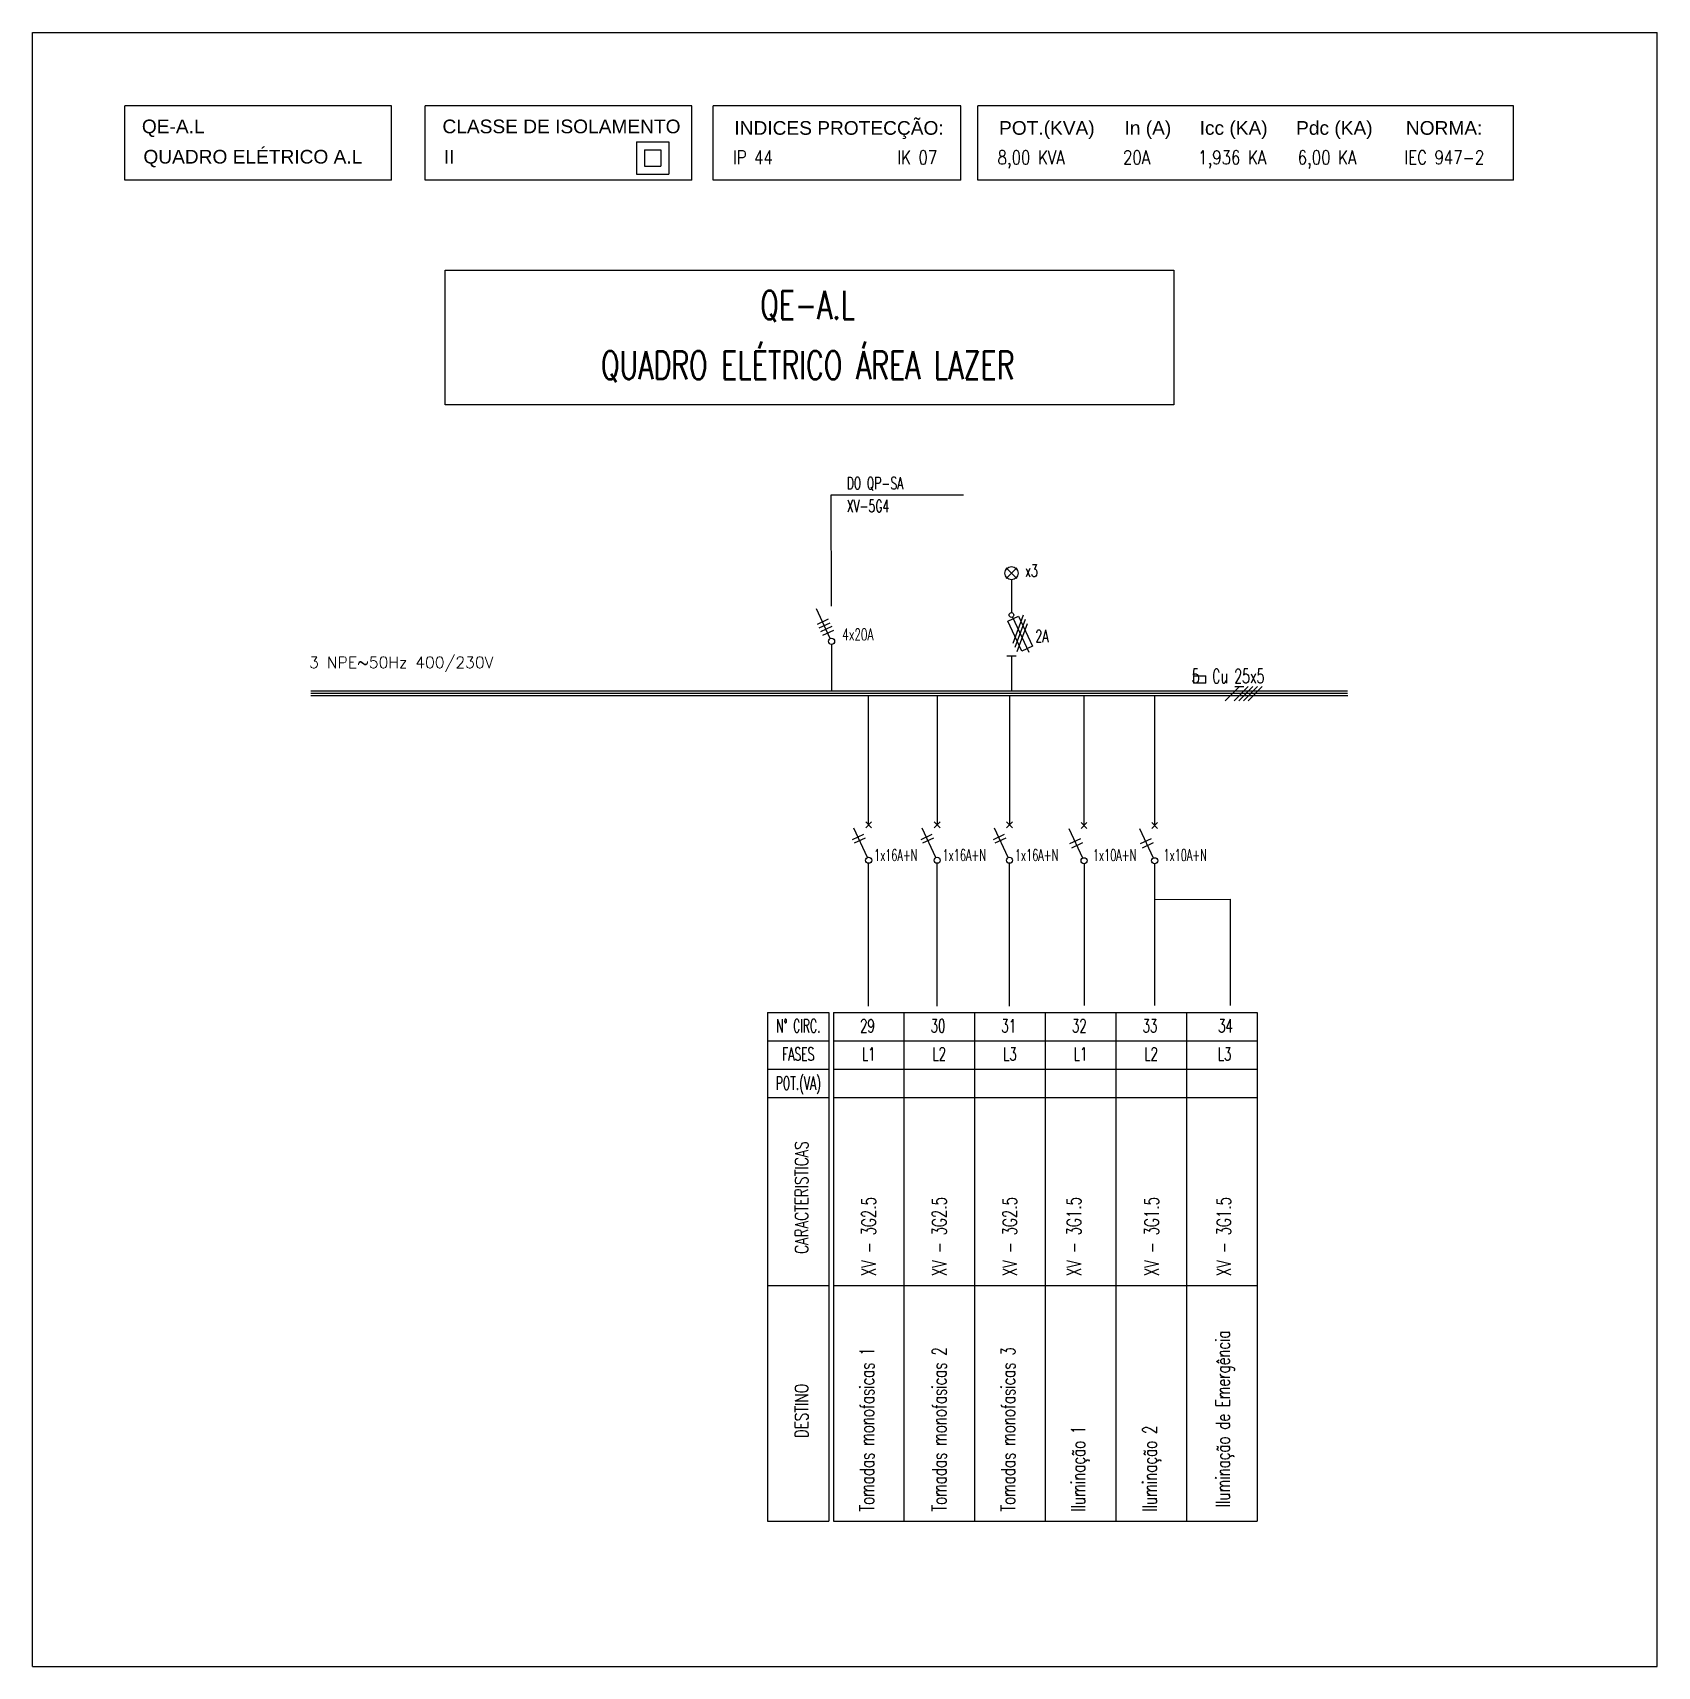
# Model space of a CAD drawing. Header units: millimetres. Extents: x -35961 to -35580, y 154458 to 154764.
# Drawn here: x -35650.01 to -35626.51, y 154542.69 to 154566.31 of the extents above; entities that cross this region are included whole.
import ezdxf
from ezdxf.enums import TextEntityAlignment as Align

# ---------------------------------------------------------------- set-up
doc = ezdxf.new("R2010")
doc.units = ezdxf.units.MM
doc.header["$MEASUREMENT"] = 0
doc.layers.add('ELÉCTRICO', color=255, linetype='Continuous')
doc.layers.add('SIMBOLOGIA', color=255, linetype='Continuous')
doc.styles.add('ARIAL', font='arial.ttf')
doc.styles.add('ROMANS', font='romans')
doc.styles.add('SIMPLEX', font='SIMPLEX')

msp = doc.modelspace()

# ---------------------------------------------------------------- texts
at = {"layer": 'SIMBOLOGIA', "style": 'ARIAL'}
for s, p in [('INDICES PROTECÇÃO:', (-35639.859, 154564.838)), ('QE-A.L', (-35648.428, 154564.86)), ('CLASSE DE ISOLAMENTO', (-35644.081, 154564.86)), ('POT.(KVA)', (-35636.031, 154564.838)), ('In (A)', (-35634.217, 154564.838)), ('Icc (KA)', (-35633.13, 154564.838)), ('Pdc (KA)', (-35631.735, 154564.838)), ('NORMA:', (-35630.147, 154564.838)), ('QUADRO ELÉTRICO A.L', (-35648.406, 154564.422)), ('II', (-35644.06, 154564.422))]:
    msp.add_text(s, height=0.198, dxfattribs=at).set_placement(p)
at = {"layer": 'SIMBOLOGIA', "color": 7, "style": 'ROMANS', "width": 0.8}
for s, p in [('IP 44', (-35639.88, 154564.411)), ('IK 07', (-35637.502, 154564.411)), ('8,00 KVA', (-35636.053, 154564.411)), ('20A', (-35634.239, 154564.411)), ('1,936 KA', (-35633.152, 154564.411)), ('6,00 KA', (-35631.712, 154564.411)), ('IEC 947-2', (-35630.168, 154564.411))]:
    msp.add_text(s, height=0.198, dxfattribs=at).set_placement(p)
at = {"layer": 'SIMBOLOGIA', "style": 'SIMPLEX', "width": 0.7}
for s, height, p in [('QE-A.L', 0.4085, (-35638.799, 154562.173)), ('QUADRO ELÉTRICO ÁREA LAZER', 0.40846, (-35638.799, 154561.302))]:
    msp.add_text(s, height=height, dxfattribs=at).set_placement(p, align=Align.CENTER)
at = {"layer": 'SIMBOLOGIA', "style": 'SIMPLEX', "width": 0.65}
for s, height, p in [('DO QP-SA', 0.177, (-35638.235, 154559.712)), ('XV-5G4', 0.177, (-35638.235, 154559.381)), ('x3', 0.177, (-35635.654, 154558.447)), ('4x20A', 0.1702, (-35638.299, 154557.528)), ('2A', 0.177, (-35635.504, 154557.502))]:
    msp.add_text(s, height=height, dxfattribs=at).set_placement(p)
at = {"layer": 'SIMBOLOGIA', "color": 7, "style": 'ROMANS'}
msp.add_text('3 NPE~50Hz 400/230V', height=0.165, dxfattribs=at).set_placement((-35646.009, 154557.126))
at = {"layer": 'SIMBOLOGIA', "style": 'SIMPLEX', "width": 0.65}
msp.add_text('5  Cu 25x5', height=0.2042, dxfattribs=at).set_placement((-35632.192, 154556.909), align=Align.RIGHT)
at = {"layer": 'SIMBOLOGIA', "style": 'SIMPLEX', "width": 0.6}
for s, p in [('1x16A+N', (-35637.838, 154554.507)), ('1x16A+N', (-35636.847, 154554.507)), ('1x16A+N', (-35635.801, 154554.507)), ('1x10A+N', (-35634.673, 154554.508)), ('1x10A+N', (-35633.652, 154554.508))]:
    msp.add_text(s, height=0.1702, dxfattribs=at).set_placement(p, align=Align.TOP_LEFT)
at = {"layer": 'SIMBOLOGIA', "style": 'SIMPLEX'}
for s, width, p in [('N%%D CIRC.', 0.6, (-35638.935, 154551.954)), ('29', 0.65, (-35637.934, 154551.954)), ('30', 0.65, (-35636.913, 154551.954)), ('31', 0.65, (-35635.891, 154551.954)), ('32', 0.65, (-35634.87, 154551.954)), ('33', 0.65, (-35633.849, 154551.954)), ('34', 0.65, (-35632.756, 154551.953)), ('FASES', 0.6, (-35638.935, 154551.546)), ('L1', 0.65, (-35637.917, 154551.546)), ('L2', 0.65, (-35636.896, 154551.546)), ('L3', 0.65, (-35635.874, 154551.546)), ('L1', 0.65, (-35634.853, 154551.546)), ('L2', 0.65, (-35633.832, 154551.546)), ('L3', 0.65, (-35632.769, 154551.546)), ('POT.(VA)', 0.6, (-35638.935, 154551.11))]:
    msp.add_text(s, height=0.1905, dxfattribs=dict(at, width=width)).set_placement(p, align=Align.MIDDLE)
at = {"layer": 'SIMBOLOGIA', "style": 'SIMPLEX', "width": 0.75}
for s, height, p in [('CARACTERISTICAS', 0.19049, (-35638.887, 154549.471)), ('DESTINO', 0.1905, (-35638.887, 154546.385))]:
    msp.add_text(s, height=height, rotation=90, dxfattribs=at).set_placement(p, align=Align.MIDDLE)
at = {"layer": 'SIMBOLOGIA', "style": 'SIMPLEX', "width": 0.7}
for s, height, p in [('XV - 3G2.5', 0.2042, (-35637.814, 154548.333)), ('XV - 3G2.5', 0.2042, (-35636.793, 154548.333)), ('XV - 3G2.5', 0.2042, (-35635.772, 154548.333)), ('XV - 3G1.5', 0.2042, (-35634.846, 154548.333)), ('XV - 3G1.5', 0.2042, (-35633.722, 154548.333)), ('XV - 3G1.5', 0.2042, (-35632.677, 154548.333)), ('Iluminação de Emergência', 0.20423, (-35632.694, 154544.993)), ('Tomadas monofasicas 1', 0.20423, (-35637.839, 154544.929)), ('Tomadas monofasicas 2', 0.20423, (-35636.793, 154544.929)), ('Tomadas monofasicas 3', 0.20423, (-35635.797, 154544.929)), ('Iluminação 1', 0.20423, (-35634.786, 154544.929)), ('Iluminação 2', 0.20423, (-35633.75, 154544.929))]:
    msp.add_text(s, height=height, rotation=90, dxfattribs=at).set_placement(p)

# ---------------------------------------------------------------- linework, layer by layer
at = {"layer": 'ELÉCTRICO', "linetype": 'Continuous', "ltscale": 0.03}
for p, q in [((-35650.008, 154566.315), (-35626.511, 154566.315)), ((-35634.801, 154554.295), (-35634.801, 154552.248)), ((-35633.78, 154552.248), (-35633.78, 154554.295)), ((-35650.008, 154542.691), (-35626.511, 154542.691))]:
    msp.add_line(p, q, dxfattribs=at)
at = {"layer": 'SIMBOLOGIA', "linetype": 'Continuous', "ltscale": 0.03}
for p, q in [((-35650.008, 154542.691), (-35650.008, 154566.315)), ((-35626.511, 154542.691), (-35626.511, 154566.315)), ((-35637.917, 154554.859), (-35637.917, 154556.723)), ((-35636.926, 154556.723), (-35636.926, 154554.859)), ((-35635.88, 154556.723), (-35635.88, 154554.859)), ((-35633.78, 154553.779), (-35632.688, 154553.787)), ((-35632.688, 154553.787), (-35632.688, 154552.248))]:
    msp.add_line(p, q, dxfattribs=at)
at = {"layer": 'SIMBOLOGIA', "color": 8}
for p, q in [((-35648.676, 154564.184), (-35648.676, 154565.255)), ((-35644.82, 154565.255), (-35648.676, 154565.255)), ((-35644.82, 154564.184), (-35644.82, 154565.255)), ((-35644.33, 154564.184), (-35644.33, 154565.255)), ((-35640.474, 154565.255), (-35644.33, 154565.255)), ((-35640.474, 154564.184), (-35640.474, 154565.255)), ((-35640.164, 154564.184), (-35640.164, 154565.255)), ((-35636.584, 154565.255), (-35640.164, 154565.255)), ((-35636.584, 154564.184), (-35636.584, 154565.255)), ((-35636.336, 154564.184), (-35636.336, 154565.255)), ((-35628.591, 154565.255), (-35636.336, 154565.255)), ((-35628.591, 154564.184), (-35628.591, 154565.255)), ((-35644.82, 154564.184), (-35648.676, 154564.184)), ((-35640.474, 154564.184), (-35644.33, 154564.184)), ((-35636.584, 154564.184), (-35640.164, 154564.184)), ((-35628.591, 154564.184), (-35636.336, 154564.184))]:
    msp.add_line(p, q, dxfattribs=at)
at = {"layer": 'SIMBOLOGIA'}
for p, q in [((-35641.275, 154564.736), (-35640.808, 154564.736)), ((-35641.275, 154564.736), (-35641.275, 154564.269)), ((-35641.158, 154564.619), (-35641.158, 154564.385)), ((-35641.158, 154564.619), (-35640.924, 154564.619)), ((-35640.924, 154564.619), (-35640.924, 154564.385)), ((-35640.808, 154564.736), (-35640.808, 154564.269)), ((-35641.158, 154564.385), (-35640.924, 154564.385)), ((-35641.275, 154564.269), (-35640.808, 154564.269)), ((-35638.457, 154559.632), (-35636.547, 154559.632)), ((-35638.455, 154558.021), (-35638.457, 154559.632)), ((-35635.852, 154558.499), (-35635.929, 154558.576)), ((-35635.852, 154558.499), (-35635.929, 154558.422)), ((-35635.852, 154558.499), (-35635.775, 154558.576)), ((-35635.852, 154558.499), (-35635.775, 154558.422)), ((-35635.852, 154558.404), (-35635.852, 154557.928)), ((-35638.473, 154557.555), (-35638.673, 154557.983)), ((-35638.502, 154557.832), (-35638.664, 154557.757)), ((-35638.477, 154557.778), (-35638.639, 154557.703)), ((-35635.905, 154557.805), (-35635.75, 154557.877)), ((-35635.703, 154557.373), (-35635.905, 154557.805)), ((-35635.837, 154557.863), (-35635.602, 154557.357)), ((-35635.682, 154557.891), (-35635.83, 154557.484)), ((-35635.653, 154557.829), (-35635.801, 154557.422)), ((-35635.624, 154557.767), (-35635.772, 154557.36)), ((-35635.75, 154557.877), (-35635.549, 154557.445)), ((-35638.451, 154557.726), (-35638.613, 154557.65)), ((-35638.425, 154557.672), (-35638.587, 154557.596)), ((-35638.454, 154557.469), (-35638.454, 154556.791)), ((-35635.92, 154557.302), (-35635.784, 154557.302)), ((-35635.852, 154557.302), (-35635.852, 154556.791)), ((-35635.549, 154557.445), (-35635.703, 154557.373)), ((-35633.218, 154557.014), (-35633.041, 154557.014)), ((-35633.218, 154557.014), (-35633.218, 154556.909)), ((-35633.041, 154556.909), (-35633.218, 154556.909)), ((-35633.041, 154556.909), (-35633.041, 154557.014)), ((-35632.759, 154556.655), (-35632.555, 154556.859)), ((-35632.633, 154556.655), (-35632.429, 154556.859)), ((-35632.621, 154556.859), (-35632.49, 154556.859)), ((-35632.565, 154556.655), (-35632.361, 154556.859)), ((-35632.497, 154556.655), (-35632.292, 154556.859)), ((-35632.429, 154556.655), (-35632.224, 154556.859)), ((-35630.992, 154556.791), (-35645.985, 154556.791)), ((-35630.992, 154556.757), (-35645.985, 154556.757)), ((-35630.989, 154556.723), (-35645.985, 154556.723)), ((-35634.801, 154554.856), (-35634.801, 154556.723)), ((-35633.78, 154554.856), (-35633.78, 154556.723)), ((-35637.994, 154554.719), (-35638.154, 154554.644)), ((-35637.936, 154554.388), (-35638.133, 154554.811)), ((-35637.875, 154554.818), (-35637.959, 154554.901)), ((-35637.959, 154554.818), (-35637.875, 154554.901)), ((-35637.003, 154554.719), (-35637.163, 154554.644)), ((-35636.945, 154554.388), (-35637.142, 154554.811)), ((-35636.885, 154554.818), (-35636.968, 154554.901)), ((-35636.968, 154554.818), (-35636.885, 154554.901)), ((-35635.957, 154554.719), (-35636.117, 154554.644)), ((-35635.899, 154554.388), (-35636.096, 154554.811)), ((-35635.838, 154554.818), (-35635.922, 154554.901)), ((-35635.922, 154554.818), (-35635.838, 154554.901)), ((-35634.82, 154554.38), (-35635.017, 154554.803)), ((-35634.76, 154554.809), (-35634.843, 154554.893)), ((-35634.843, 154554.809), (-35634.76, 154554.893)), ((-35633.799, 154554.38), (-35633.996, 154554.803)), ((-35633.738, 154554.809), (-35633.822, 154554.893)), ((-35633.822, 154554.809), (-35633.738, 154554.893)), ((-35637.969, 154554.668), (-35638.129, 154554.593)), ((-35636.978, 154554.668), (-35637.138, 154554.593)), ((-35635.932, 154554.668), (-35636.092, 154554.593)), ((-35634.853, 154554.659), (-35635.013, 154554.585)), ((-35634.824, 154554.598), (-35634.984, 154554.523)), ((-35633.832, 154554.659), (-35633.992, 154554.585)), ((-35633.803, 154554.598), (-35633.963, 154554.523)), ((-35637.917, 154552.239), (-35637.917, 154554.304)), ((-35636.926, 154552.239), (-35636.926, 154554.304)), ((-35635.88, 154552.239), (-35635.88, 154554.304))]:
    msp.add_line(p, q, dxfattribs=at)
at = {"layer": 'SIMBOLOGIA', "linetype": 'Continuous'}
for p, q in [((-35639.379, 154552.145), (-35639.379, 154544.792)), ((-35639.379, 154552.145), (-35638.491, 154552.145)), ((-35638.491, 154552.145), (-35638.491, 154544.792)), ((-35638.427, 154552.145), (-35633.321, 154552.145)), ((-35638.427, 154552.145), (-35638.427, 154544.792)), ((-35637.406, 154552.145), (-35637.406, 154544.792)), ((-35636.385, 154552.145), (-35636.385, 154544.792)), ((-35635.364, 154552.145), (-35635.364, 154544.792)), ((-35634.342, 154552.145), (-35634.342, 154544.792)), ((-35633.321, 154552.145), (-35633.321, 154544.792)), ((-35633.321, 154552.145), (-35632.3, 154552.145)), ((-35632.3, 154552.145), (-35632.3, 154544.792)), ((-35639.379, 154551.736), (-35638.491, 154551.736)), ((-35638.427, 154551.736), (-35633.321, 154551.736)), ((-35633.321, 154551.736), (-35632.3, 154551.736)), ((-35639.379, 154551.328), (-35638.491, 154551.328)), ((-35638.427, 154551.328), (-35633.321, 154551.328)), ((-35633.321, 154551.328), (-35632.3, 154551.328)), ((-35639.379, 154550.919), (-35638.491, 154550.919)), ((-35638.427, 154550.919), (-35633.321, 154550.919)), ((-35633.321, 154550.919), (-35632.3, 154550.919)), ((-35639.379, 154548.196), (-35638.491, 154548.196)), ((-35638.427, 154548.196), (-35633.321, 154548.196)), ((-35633.321, 154548.196), (-35632.3, 154548.196)), ((-35639.379, 154544.792), (-35638.491, 154544.792)), ((-35638.427, 154544.792), (-35633.321, 154544.792)), ((-35633.321, 154544.792), (-35632.3, 154544.792))]:
    msp.add_line(p, q, dxfattribs=at)
at = {"layer": 'SIMBOLOGIA'}
msp.add_lwpolyline([(-35644.041, 154562.879), (-35633.502, 154562.879), (-35633.502, 154560.934), (-35644.041, 154560.934)], close=True, dxfattribs=at)
for centre, radius in [((-35635.852, 154558.499), 0.0953), ((-35635.852, 154557.894), 0.034), ((-35638.454, 154557.514), 0.0447), ((-35637.917, 154554.348), 0.0441), ((-35636.926, 154554.348), 0.0441), ((-35635.88, 154554.348), 0.0441), ((-35634.801, 154554.34), 0.0441), ((-35633.78, 154554.34), 0.0441)]:
    msp.add_circle(centre, radius, dxfattribs=at)

msp.set_redraw_order([(e.dxf.handle, doc.entitydb.next_handle()) for e in msp.query("TEXT MTEXT ATTDEF DIMENSION ARC_DIMENSION")])  # texts and dimensions are drawn at this point

doc.saveas('drawing.dxf')
